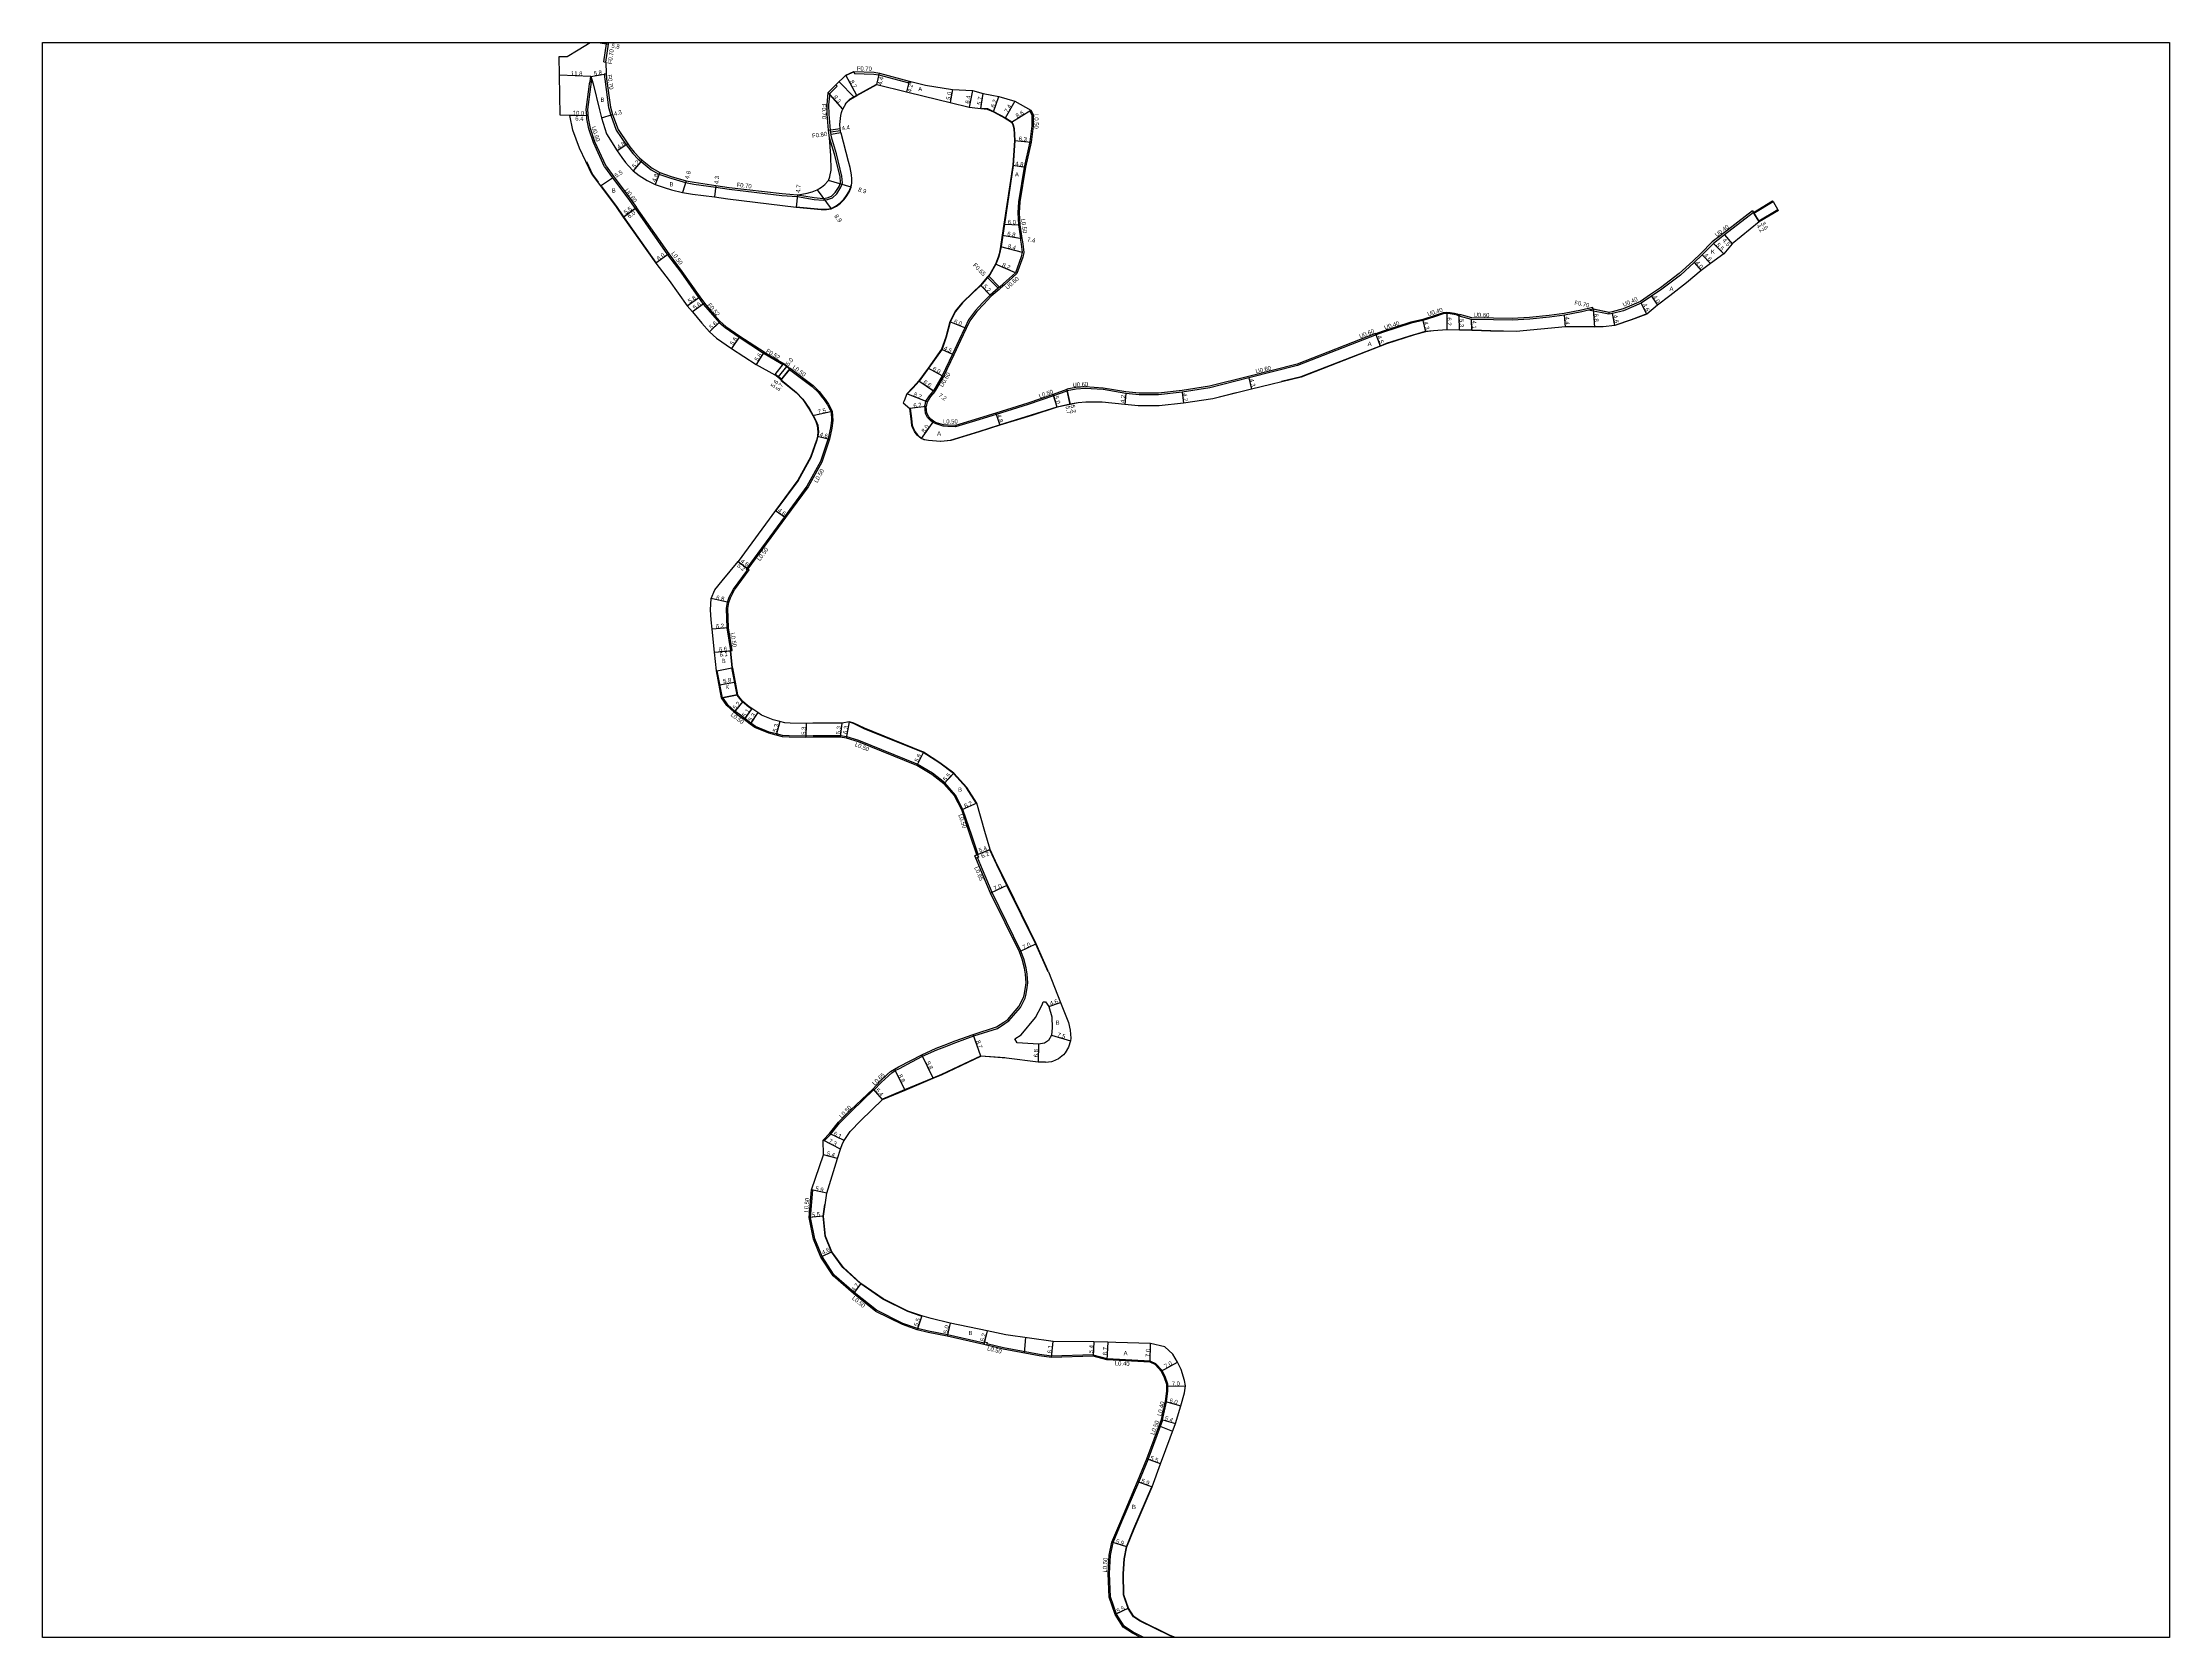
# Model space of a CAD drawing. Header units: metres. Extents: x -16000 to -12000, y -105000 to -102000.
# Drawn here: x -16000 to -15200, y -103200 to -102600 of the extents above; entities that cross this region are included whole.
import ezdxf

# ---------------------------------------------------------------- set-up
doc = ezdxf.new("R2010")
doc.units = ezdxf.units.M
doc.header["$LTSCALE"] = 2.5
for name, color, linetype in [('側溝・桝', 7, 'Continuous'), ('図郭', 7, 'Continuous'), ('幅員', 7, 'Continuous'), ('歩道・分離帯・安全施設', 7, 'Continuous'), ('舗装', 7, 'Continuous'), ('道路', 7, 'Continuous')]:
    doc.layers.add(name, color=color, linetype=linetype)
doc.styles.get("Standard").update_dxf_attribs({"font": ''})
doc.styles.get('Standard').set_extended_font_data('@MS PGothic')

msp = doc.modelspace()

# ---------------------------------------------------------------- linework, layer by layer
at = {"layer": '側溝・桝'}
for points in [[(-15788.86, -102607.31), (-15787.86, -102600.46), (-15787.8, -102600)], [(-15788.86, -102607.31), (-15788.16, -102607.41)], [(-15788.05, -102646.45), (-15792.26, -102637.33), (-15793.95, -102632.29), (-15794.63, -102628.6), (-15794.93, -102625.24), (-15793.75, -102616.72), (-15793.41, -102613.88)], [(-15788.05, -102611.81), (-15788.75, -102611.86), (-15788.52, -102613.73), (-15787.07, -102624.41), (-15786.27, -102627.31), (-15784.18, -102632.98), (-15780.45, -102638.49), (-15779.65, -102639.63), (-15777.93, -102641.7), (-15775.93, -102643.88), (-15774.87, -102644.81), (-15771.09, -102647.84), (-15768.15, -102649.53), (-15763.72, -102651.02), (-15758.11, -102652.65), (-15755.03, -102653.22), (-15746.81, -102654.45), (-15741.79, -102655.2), (-15721.92, -102657.5), (-15716.07, -102657.95)], [(-15701.58, -102615.91), (-15701.08, -102616.41)], [(-15694.79, -102610.96), (-15694.65, -102611.66), (-15687.27, -102611.86), (-15685.4, -102612.21), (-15674.21, -102615.16), (-15674.2, -102615.17)], [(-15703.26, -102635.65), (-15703.66, -102632.93), (-15704.17, -102626.95), (-15704.19, -102623.43), (-15703.78, -102619.08)], [(-15703.78, -102619.08), (-15701.33, -102616.66), (-15701.08, -102616.41)], [(-15628.27, -102625.41), (-15628.65, -102625.77), (-15627.94, -102627.16), (-15627.93, -102631.4), (-15628.65, -102637.34), (-15630.78, -102646.85), (-15632.94, -102659.89), (-15633.1, -102664.11), (-15632.87, -102668.59), (-15632.21, -102673.6)], [(-15716.07, -102657.95), (-15709.8, -102659.02), (-15706.33, -102659.32), (-15704.72, -102659.1), (-15702.88, -102658.38), (-15701.3, -102656.9), (-15699.76, -102654.44), (-15699.14, -102652.75), (-15699.33, -102650.29), (-15701.4, -102641.85), (-15703.26, -102635.65)], [(-15715.98, -102657.26), (-15709.71, -102658.33), (-15706.35, -102658.62), (-15704.9, -102658.41), (-15703.26, -102657.78), (-15701.84, -102656.45), (-15700.39, -102654.13), (-15699.85, -102652.65), (-15700.03, -102650.4), (-15702.08, -102642.04), (-15703.94, -102635.8)], [(-15699.83, -102633.22), (-15703.54, -102633.75)], [(-15699.68, -102634.01), (-15703.42, -102634.54)], [(-15788.05, -102646.45), (-15785.09, -102650.5), (-15779.36, -102658.17), (-15776.63, -102662.06)], [(-15777.12, -102662.41), (-15764.9, -102679.81)], [(-15776.71, -102662.12), (-15776.63, -102662.06)], [(-15356.89, -102663.35), (-15369.04, -102672.74), (-15372.01, -102675.03), (-15376.31, -102679.31), (-15379.27, -102682.23), (-15384.41, -102686.92), (-15391.41, -102692.25), (-15395.15, -102694.84), (-15399.01, -102697.45), (-15405.53, -102700.21), (-15409.58, -102701.28), (-15410.7, -102701.53)], [(-15356.89, -102663.35), (-15356.46, -102663.9)], [(-15764.9, -102679.81), (-15759.98, -102686.38), (-15753.24, -102695.9)], [(-15631.7, -102673.68), (-15631.54, -102674.31), (-15631.28, -102675.77), (-15630.92, -102678.95), (-15631.34, -102680.75), (-15633.5, -102686.94), (-15638.21, -102691.12)], [(-15640.1, -102691.97), (-15644.25, -102687.73)], [(-15753.26, -102695.91), (-15753.24, -102695.9), (-15752.83, -102695.61)], [(-15753.26, -102695.91), (-15751.46, -102698.39), (-15747.9, -102702.59), (-15745.44, -102705.36), (-15743.28, -102707.23), (-15737.99, -102710.88), (-15728.81, -102716.83), (-15728.56, -102716.99)], [(-15638.21, -102691.12), (-15639.7, -102692.42), (-15640.19, -102692.85), (-15643.14, -102695.42), (-15645.96, -102698.4), (-15648.63, -102701.17), (-15651.19, -102704.69), (-15652.61, -102707.58), (-15654.72, -102712.15), (-15657.19, -102717.49), (-15661.09, -102725.61), (-15664.09, -102730.79), (-15664.4, -102731.31)], [(-15640.59, -102692.4), (-15644.67, -102688.24)], [(-15467.02, -102702.56), (-15467.85, -102702.23), (-15468.96, -102701.95), (-15470.53, -102701.65), (-15471.77, -102701.52), (-15473.22, -102701.67), (-15476.52, -102702.86), (-15480.88, -102704.21), (-15482.51, -102704.58)], [(-15416.69, -102700.25), (-15416.95, -102699.69), (-15421.1, -102700.7), (-15427.65, -102701.95), (-15433.3, -102702.69), (-15440.66, -102703.5), (-15447.24, -102703.85), (-15454.28, -102703.73), (-15462.42, -102703.58), (-15466.96, -102702.37), (-15467.02, -102702.56), (-15467.15, -102702.94)], [(-15410.83, -102702.22), (-15418.53, -102700.69)], [(-15410.7, -102701.53), (-15416.91, -102700.3)], [(-15498.59, -102709.44), (-15528.15, -102720.96), (-15546.42, -102725.58), (-15561.01, -102729.27), (-15571.41, -102730.91), (-15580.31, -102731.88), (-15587.55, -102731.87)], [(-15498.37, -102709.99), (-15498.51, -102709.62), (-15498.59, -102709.44)], [(-15482.51, -102704.58), (-15485.32, -102705.21), (-15496.08, -102708.67), (-15498.51, -102709.62)], [(-15728.56, -102716.99), (-15722.18, -102720.76), (-15721.51, -102721.17)], [(-15721.31, -102720.91), (-15721.51, -102721.17)], [(-15718.96, -102722.78), (-15719.09, -102722.94)], [(-15719.09, -102722.94), (-15710.51, -102729.42)], [(-15710.51, -102729.42), (-15708.31, -102731.59), (-15706.6, -102733.66), (-15706.06, -102734.45), (-15704.81, -102736.29), (-15703.77, -102738.13), (-15703.43, -102738.85), (-15703.27, -102742.14), (-15703.61, -102744.93), (-15704.52, -102749.02), (-15707.33, -102757.66), (-15712.5, -102766.87), (-15720.94, -102778.43), (-15735.05, -102797.72)], [(-15664.89, -102730.98), (-15665.29, -102731.43), (-15666.49, -102732.85), (-15667.83, -102734.92), (-15668.18, -102736.58)], [(-15614.6, -102731.05), (-15615.08, -102731.22), (-15619.75, -102732.86), (-15629.22, -102736.15), (-15641.25, -102739.9), (-15649.05, -102742.33), (-15656.55, -102744.52), (-15659.46, -102744.5), (-15661.2, -102744.26), (-15663.94, -102743.49), (-15665.15, -102742.9), (-15666.18, -102742.11), (-15667.11, -102741.1), (-15667.87, -102739.6), (-15668.18, -102736.58)], [(-15587.55, -102731.87), (-15592.51, -102731.4), (-15601.01, -102729.97), (-15607.89, -102729.56), (-15611.31, -102729.75), (-15614.73, -102730.46)], [(-15614.71, -102730.56), (-15614.73, -102730.46)], [(-15741.14, -102828.81), (-15741.16, -102828.73), (-15742.48, -102820.19), (-15742.69, -102812.92), (-15742.39, -102810.59), (-15741.7, -102808.7), (-15740.15, -102805.64), (-15734.88, -102798.49)], [(-15735.05, -102797.72), (-15735.35, -102798.13), (-15734.88, -102798.48), (-15734.88, -102798.49)], [(-15744.43, -102846.49), (-15744.15, -102846.34)], [(-15648.1, -102905.45), (-15650.44, -102898.34), (-15653.8, -102888.48), (-15656.59, -102883.13), (-15660.63, -102878.54), (-15665.22, -102874.92), (-15670.98, -102871.52), (-15692.93, -102862.6), (-15697.47, -102861.25), (-15699.94, -102860.84), (-15710.13, -102860.85), (-15712.85, -102860.99), (-15719.19, -102860.84), (-15721.62, -102860.65), (-15723.89, -102860.08), (-15726.67, -102859.38), (-15731.8, -102857.27), (-15733.58, -102856.07), (-15735.85, -102854.31), (-15737.52, -102853.1), (-15739.58, -102851.55), (-15742.2, -102849.11), (-15744.15, -102846.34)], [(-15687.18, -102994.02), (-15684.51, -102991.24), (-15681.85, -102988.74), (-15680.6, -102987.65), (-15679.27, -102986.77), (-15677.71, -102985.91), (-15673.06, -102983.5), (-15668.96, -102981.38), (-15663.63, -102978.93), (-15660.61, -102977.81), (-15656.46, -102976.12), (-15649.72, -102973.73), (-15640.87, -102970.85), (-15638.06, -102969.04), (-15636.53, -102968.05), (-15632.21, -102962.97), (-15630.45, -102959.55), (-15630.12, -102958.56), (-15629.75, -102956.37), (-15629.38, -102953.7), (-15629.62, -102950.41), (-15630.02, -102948.09), (-15630.96, -102944.67), (-15631.99, -102941.86), (-15642.86, -102919.69), (-15646.49, -102911.05), (-15648.32, -102906.62)], [(-15648.37, -102905.56), (-15648.1, -102905.45)], [(-15706.33, -103012.86), (-15705.83, -103013.06), (-15703.63, -103010.78), (-15700.21, -103006.49), (-15695.76, -103001.98), (-15687.28, -102993.91)], [(-15687.62, -102993.55), (-15687.28, -102993.91), (-15687.18, -102994.02)], [(-15645.78, -103089.26), (-15645.78, -103089.26), (-15659.59, -103086.15), (-15666.77, -103084.74), (-15670.91, -103083.74), (-15676.41, -103081.85), (-15686.34, -103076.92), (-15694.66, -103070.24), (-15702.3, -103063.68), (-15706.77, -103056.73), (-15709.52, -103050.07), (-15711.2, -103041.96), (-15710.27, -103031.71), (-15710.77, -103031.6)], [(-15625, -103093.58), (-15638.55, -103091.09), (-15644.81, -103089.51)], [(-15604.8, -103093.7), (-15620.5, -103094.17), (-15625, -103093.58)], [(-15604.8, -103093.7), (-15604.81, -103093.8), (-15604.83, -103094.2)], [(-15578.72, -103118.13), (-15577.23, -103111.3), (-15576.71, -103107.32), (-15576.75, -103105.5), (-15576.77, -103104.73), (-15577.75, -103101.84), (-15578.86, -103099.62), (-15581.27, -103097.04), (-15583.34, -103096.05), (-15599.57, -103095.21), (-15604.78, -103093.8), (-15604.81, -103093.8)], [(-15585.71, -103200), (-15589.83, -103197.99), (-15593.19, -103195.73), (-15596.08, -103191.2), (-15598.32, -103184.74), (-15598.68, -103175.92), (-15598.31, -103169.11), (-15597.3, -103164.33), (-15593.99, -103156.38), (-15587.71, -103141.52), (-15584.17, -103133), (-15578.62, -103118.16)], [(-15579.1, -103118.02), (-15578.72, -103118.13), (-15578.62, -103118.16)]]:
    msp.add_lwpolyline(points, dxfattribs=at)
for points in [[(-15674.04, -102614.49), (-15673.36, -102614.65), (-15673.52, -102615.33), (-15674.2, -102615.17)], [(-15649.3, -102905.95), (-15648.56, -102905.64), (-15648.37, -102905.56), (-15647.99, -102906.49), (-15648.32, -102906.62), (-15648.92, -102906.87)], [(-15645.65, -103088.78), (-15644.69, -103089.02), (-15644.81, -103089.51), (-15644.93, -103089.99), (-15645.9, -103089.74), (-15645.78, -103089.26)]]:
    msp.add_lwpolyline(points, close=True, dxfattribs=at)
at = {"layer": '図郭'}
msp.add_lwpolyline([(-16000, -102600), (-15200, -102600), (-15200, -103200), (-16000, -103200)], close=True, dxfattribs=at)
at = {"layer": '幅員'}
for points in [[(-15791.05, -102600), (-15787.17, -102600.56)], [(-15793.77, -102612.77), (-15805.56, -102612.27)], [(-15793.77, -102612.77), (-15788.05, -102611.81)], [(-15693.66, -102619.89), (-15697.89, -102612.29)], [(-15686.25, -102615.81), (-15685.25, -102611.53)], [(-15674.04, -102614.49), (-15675.03, -102618.57)], [(-15699.04, -102625.06), (-15704.45, -102618.76)], [(-15657.72, -102617.7), (-15658.67, -102622.61)], [(-15650.21, -102618.09), (-15651.42, -102624.34)], [(-15647.04, -102624.77), (-15646.22, -102619.13)], [(-15642.35, -102626.11), (-15640.26, -102620.27)], [(-15634.23, -102622.02), (-15637.94, -102628.42)], [(-15795.32, -102627.61), (-15805.31, -102627.29)], [(-15795.32, -102627.61), (-15801.71, -102627.41)], [(-15789.71, -102628.35), (-15785.6, -102627.1)], [(-15635.58, -102629.94), (-15628.27, -102625.41)], [(-15779.87, -102638.09), (-15783.92, -102640.68)], [(-15704.35, -102633.01), (-15700, -102632.36)], [(-15634.43, -102636.89), (-15628.16, -102637.42)], [(-15774.42, -102644.28), (-15777.82, -102648.21)], [(-15635.03, -102646.19), (-15630.29, -102646.94)], [(-15790.19, -102653.85), (-15785.58, -102650.85)], [(-15767.86, -102648.89), (-15769.56, -102653.38)], [(-15757.94, -102651.97), (-15759.25, -102656.38)], [(-15746.71, -102653.76), (-15747.25, -102658.03)], [(-15708.62, -102655.43), (-15703.35, -102662.6)], [(-15695.86, -102654.4), (-15704.39, -102651.88)], [(-15781.55, -102665.66), (-15776.71, -102662.12)], [(-15781.55, -102665.66), (-15777.12, -102662.41)], [(-15715.98, -102657.26), (-15716.55, -102661.92)], [(-15356.46, -102663.9), (-15354.3, -102667.5)], [(-15638.37, -102668.33), (-15632.38, -102668.55)], [(-15356.3, -102664.16), (-15354.45, -102667.25)], [(-15764.49, -102679.52), (-15769.35, -102683.04)], [(-15639.64, -102676.73), (-15631.53, -102678.91)], [(-15639, -102672.48), (-15631.7, -102673.68)], [(-15639, -102672.48), (-15632.29, -102673.58)], [(-15375.81, -102679.81), (-15372.59, -102683.09)], [(-15371.55, -102675.56), (-15367.67, -102679.46)], [(-15367.35, -102672.32), (-15364.44, -102675.75)], [(-15634.01, -102686.6), (-15641.54, -102683.33)], [(-15378.79, -102682.73), (-15376.18, -102685.78)], [(-15757.54, -102698.99), (-15752.83, -102695.61)], [(-15647.15, -102691.23), (-15643.56, -102694.99)], [(-15394.76, -102695.42), (-15392.59, -102698.78)], [(-15751.05, -102698.07), (-15755.59, -102701.34)], [(-15471.77, -102701.92), (-15471.76, -102708.12)], [(-15467.07, -102708.24), (-15467.15, -102702.94)], [(-15427.15, -102706.93), (-15427.56, -102702.55)], [(-15416.16, -102707.02), (-15416.69, -102700.25)], [(-15408.55, -102706.48), (-15409.43, -102701.96)], [(-15396.55, -102702.15), (-15398.68, -102698.07)], [(-15745.08, -102704.99), (-15749.17, -102708.82)], [(-15737.7, -102710.45), (-15740.88, -102715.06)], [(-15653.15, -102707.32), (-15658.73, -102705.11)], [(-15496.74, -102714.19), (-15498.37, -102709.99)], [(-15480.77, -102704.6), (-15479.83, -102708.79)], [(-15462.36, -102708.28), (-15462.5, -102704.18)], [(-15728.53, -102716.4), (-15731.56, -102721.1)], [(-15661.82, -102715.34), (-15657.74, -102717.23)], [(-15723.22, -102725.79), (-15720.11, -102721.87)], [(-15718.78, -102722.54), (-15722.32, -102727.01)], [(-15722.32, -102727.01), (-15718.84, -102722.62)], [(-15670.36, -102727.27), (-15664.4, -102731.31)], [(-15670.36, -102727.27), (-15664.89, -102730.98)], [(-15661.62, -102725.33), (-15666.88, -102722.45)], [(-15546.27, -102726.16), (-15545.24, -102730.34)], [(-15667.27, -102735.15), (-15674.9, -102732.14)], [(-15618.37, -102737.15), (-15619.91, -102732.39)], [(-15614.71, -102730.56), (-15613.5, -102736.13)], [(-15613.5, -102736.13), (-15614.6, -102731.05)], [(-15592.59, -102732), (-15592.97, -102736.18)], [(-15571.33, -102731.5), (-15570.8, -102735.67)], [(-15710.26, -102740.33), (-15702.94, -102738.72)], [(-15667.64, -102736.93), (-15673.79, -102737.73)], [(-15664.89, -102742.47), (-15669.54, -102748.98)], [(-15641.4, -102739.42), (-15639.97, -102744)], [(-15708.51, -102748.05), (-15704.04, -102749.15)], [(-15724.25, -102776.01), (-15720.54, -102778.72)], [(-15738.31, -102795.23), (-15734.18, -102798.39)], [(-15738.31, -102795.23), (-15734.66, -102798.03)], [(-15741.9, -102810.71), (-15748.52, -102809.19)], [(-15741.98, -102820.15), (-15748.16, -102820.67)], [(-15747.22, -102829.39), (-15740.65, -102828.76)], [(-15747.22, -102829.39), (-15741.14, -102828.81)], [(-15745.35, -102841.66), (-15739.71, -102840.58)], [(-15736.58, -102847.93), (-15739.9, -102851.93)], [(-15733.19, -102850.56), (-15736.15, -102854.71)], [(-15730.94, -102852.07), (-15733.88, -102856.48)], [(-15722.72, -102855.43), (-15724.01, -102860.56)], [(-15697.59, -102861.74), (-15696.54, -102855.53)], [(-15712.79, -102856.19), (-15712.85, -102861.49)], [(-15699.4, -102856.07), (-15699.98, -102861.34)], [(-15668.65, -102866.99), (-15671.21, -102871.97)], [(-15657.28, -102874.83), (-15660.97, -102878.91)], [(-15648.59, -102886.17), (-15654.26, -102888.68)], [(-15643.57, -102903.59), (-15649.3, -102905.95)], [(-15648.56, -102905.64), (-15643.57, -102903.59)], [(-15637.1, -102917.03), (-15643.46, -102919.96)], [(-15626.29, -102939.06), (-15632.59, -102942.12)], [(-15621.44, -102962.68), (-15617.1, -102961.16)], [(-15647.02, -102981.31), (-15649.93, -102973.11)], [(-15620.55, -102973.39), (-15613.37, -102975.56)], [(-15664.95, -102989.61), (-15669.25, -102980.8)], [(-15625.35, -102976.77), (-15625.53, -102983.57)], [(-15675.6, -102994.05), (-15679.61, -102986.22)], [(-15684.01, -102997.56), (-15687.62, -102993.55)], [(-15699.88, -103016.29), (-15706.33, -103012.86)], [(-15698.51, -103013.1), (-15704, -103010.45)], [(-15701.04, -103019.76), (-15706.26, -103018.38)], [(-15705.01, -103032.89), (-15710.77, -103031.6)], [(-15706.23, -103041.54), (-15711.71, -103041.99)], [(-15703.11, -103054.88), (-15707.21, -103056.97)], [(-15692.17, -103066.86), (-15694.98, -103070.63)], [(-15669.27, -103079.02), (-15671.05, -103084.22)], [(-15658.66, -103081.74), (-15659.69, -103086.64)], [(-15644.71, -103084.68), (-15645.9, -103089.74)], [(-15620.52, -103094.67), (-15619.92, -103088.6)], [(-15604.55, -103088.81), (-15604.83, -103094.2)], [(-15599.26, -103088.92), (-15599.63, -103095.6)], [(-15583.44, -103096.45), (-15583.21, -103089.45)], [(-15579.2, -103099.85), (-15573.1, -103096.4)], [(-15577.63, -103111.23), (-15571.85, -103112.84)], [(-15577.15, -103105.51), (-15570.15, -103105.33)], [(-15579.1, -103118.02), (-15573.91, -103119.5)], [(-15579.48, -103134.73), (-15584.63, -103132.82)], [(-15588.17, -103141.32), (-15582.63, -103143.35)], [(-15592.13, -103165.89), (-15597.78, -103164.18)], [(-15591.58, -103189.02), (-15596.53, -103191.42)]]:
    msp.add_lwpolyline(points, dxfattribs=at)
at = {"layer": '歩道・分離帯・安全施設'}
for points in [[(-15698.03, -102623.08), (-15697.85, -102622.77), (-15696.17, -102621.23), (-15693.74, -102619.76), (-15686.49, -102615.77)], [(-15694.94, -102611.18), (-15697.83, -102612.43)], [(-15646.72, -102624.65), (-15644.59, -102624.86), (-15642.28, -102625.98), (-15637.86, -102628.29), (-15635.46, -102629.84), (-15634.92, -102630.95), (-15634.53, -102632.33), (-15634.28, -102636.89), (-15634.88, -102646.21), (-15638.22, -102668.36), (-15638.85, -102672.51), (-15639.49, -102676.75), (-15639.8, -102678.32), (-15640.07, -102679.49), (-15640.44, -102680.84), (-15641.4, -102683.39), (-15643.61, -102687.2), (-15647.04, -102691.34), (-15650.04, -102694.21), (-15654, -102697.98), (-15656.64, -102701.18), (-15658.59, -102705.16), (-15660.14, -102710.89), (-15661.68, -102715.41), (-15666.76, -102722.54), (-15670.25, -102727.38), (-15672.58, -102729.9), (-15674.6, -102732.04)], [(-15795.44, -102644.78), (-15793.11, -102649.68), (-15790.98, -102652.53)], [(-15789.76, -102654.18), (-15784.16, -102661.69), (-15781.43, -102665.57), (-15769.23, -102682.95), (-15769.23, -102682.95)], [(-15716.53, -102661.77), (-15707.07, -102662.72), (-15705.16, -102662.69), (-15703.39, -102662.45), (-15701.48, -102661.38), (-15700, -102660.3), (-15698.56, -102658.94), (-15697.81, -102657.95), (-15696.77, -102656.21), (-15696, -102654.36), (-15695.84, -102653.47)], [(-15533.93, -102727.45), (-15526.64, -102725.69), (-15496.79, -102714.05), (-15494.49, -102713.15), (-15484.06, -102709.8), (-15484.02, -102709.78), (-15479.86, -102708.64), (-15476.82, -102708.3), (-15471.77, -102707.97), (-15467.07, -102708.09), (-15462.36, -102708.13), (-15462.19, -102708.13), (-15455.31, -102708.37), (-15445.73, -102708.56), (-15427.16, -102706.78), (-15416.16, -102706.87), (-15413.01, -102706.84), (-15408.59, -102706.33), (-15402.36, -102704.23), (-15397.12, -102702.21)], [(-15722.23, -102726.89), (-15716.43, -102731.6), (-15713.97, -102734.16), (-15711.5, -102737.79), (-15710.13, -102740.26), (-15708.99, -102742.48), (-15708.45, -102743.97), (-15708.2, -102746.51), (-15708.36, -102748.08), (-15708.8, -102749.58), (-15710.96, -102756.06), (-15715.83, -102764.74), (-15724.13, -102776.09)], [(-15673.64, -102737.71), (-15673.17, -102741.48), (-15672.86, -102744), (-15672.76, -102744.34), (-15671.87, -102746.29), (-15670.9, -102747.6), (-15669.46, -102748.84), (-15668.33, -102749.28), (-15666.8, -102749.55), (-15662.28, -102749.93), (-15662.11, -102749.93), (-15658.43, -102749.56), (-15647.79, -102746.28), (-15640.02, -102743.86), (-15627.98, -102740.11), (-15618.41, -102737), (-15613.53, -102735.98), (-15610.48, -102735.41), (-15607.61, -102735.14), (-15601.44, -102735.2), (-15592.96, -102736.03), (-15587.88, -102736.51), (-15580.05, -102736.51), (-15570.82, -102735.52), (-15559.87, -102733.88), (-15550.98, -102731.64)], [(-15740.67, -102835.27), (-15741.27, -102829.02)], [(-15733.28, -102850.68), (-15734.33, -102849.98), (-15736.69, -102848.04), (-15738.71, -102845.47)], [(-15648.73, -102886.23), (-15652.47, -102880.36), (-15657.38, -102874.94), (-15662.56, -102871.1), (-15668.72, -102867.12), (-15690.95, -102858.12), (-15694.96, -102856.23), (-15696.11, -102855.83)], [(-15621.74, -102949.63), (-15626.42, -102939.13), (-15637.24, -102917.09), (-15641.02, -102909.38), (-15643.7, -102903.64)], [(-15683.9, -102997.35), (-15675.65, -102993.91), (-15665.01, -102989.47), (-15661.71, -102988.09), (-15647.04, -102981.15), (-15637.99, -102981.85), (-15637.41, -102981.89), (-15625.52, -102983.42), (-15622.76, -102983.51)], [(-15669.58, -103079.07), (-15674.54, -103077.37), (-15683.89, -103072.72), (-15692.26, -103066.98), (-15698.96, -103060.84), (-15703.25, -103054.95), (-15705.62, -103049.03), (-15706.38, -103041.53), (-15705.75, -103037.07)], [(-15574.23, -103200), (-15575.89, -103199.38), (-15587.41, -103193.78), (-15589.66, -103192.26), (-15591.72, -103189.09), (-15593.48, -103183.93), (-15593.54, -103176.05), (-15593.2, -103170.43), (-15592.27, -103165.85), (-15589.5, -103159.06), (-15582.77, -103143.3)]]:
    msp.add_lwpolyline(points, dxfattribs=at)
at = {"layer": '舗装'}
for points in [[(-15700.41, -102614.77), (-15694.75, -102620.55)], [(-15349.1, -102659.84), (-15347.25, -102662.93)], [(-15356.3, -102664.16), (-15354.45, -102667.25)], [(-15375.81, -102679.81), (-15372.59, -102683.09)], [(-15746.36, -102836.37), (-15740.71, -102835.29)], [(-15744.43, -102846.49), (-15738.79, -102845.41)], [(-15630.23, -103087.18), (-15630.72, -103093.04)], [(-15580, -103120.42), (-15574.95, -103122.34)]]:
    msp.add_lwpolyline(points, dxfattribs=at)
at = {"layer": '道路'}
for points in [[(-15801.71, -102627.41), (-15805.31, -102627.29), (-15805.56, -102612.27), (-15805.69, -102605.3), (-15802.61, -102605.25), (-15798.48, -102602.76), (-15793.96, -102600)], [(-15788.16, -102607.41), (-15787.17, -102600.56), (-15787.09, -102600)], [(-15788.16, -102607.41), (-15788.05, -102611.81), (-15787.82, -102613.64), (-15786.38, -102624.27), (-15785.6, -102627.1), (-15783.55, -102632.66), (-15779.87, -102638.09), (-15779.1, -102639.21), (-15777.41, -102641.24), (-15775.44, -102643.37), (-15774.42, -102644.28), (-15770.69, -102647.26), (-15767.86, -102648.89), (-15763.51, -102650.35), (-15757.94, -102651.97), (-15754.92, -102652.53), (-15746.71, -102653.76), (-15741.7, -102654.51), (-15721.86, -102656.81), (-15715.98, -102657.26), (-15714.43, -102657.07), (-15712.45, -102656.68), (-15710.58, -102656.15), (-15708.62, -102655.43), (-15706.98, -102654.37), (-15705.7, -102653.36), (-15704.58, -102652.16), (-15704.39, -102651.88), (-15703.91, -102650.55), (-15703.87, -102650.37), (-15703.39, -102647.98), (-15703.53, -102642.55), (-15703.94, -102635.8), (-15704.35, -102633.01), (-15704.87, -102626.98), (-15704.89, -102623.4), (-15704.45, -102618.76), (-15701.83, -102616.16), (-15701.58, -102615.91)], [(-15788.57, -102646.76), (-15792.82, -102637.56), (-15794.53, -102632.44), (-15795.22, -102628.68), (-15795.32, -102627.61), (-15795.54, -102625.23), (-15794.35, -102616.65), (-15794.21, -102615.46)], [(-15794.21, -102615.46), (-15794.08, -102614.69), (-15793.77, -102612.77), (-15793.41, -102613.88), (-15792.89, -102615.51), (-15790.56, -102625.32), (-15789.71, -102628.35), (-15787.84, -102634.32), (-15783.92, -102640.68), (-15782.16, -102643.19), (-15780.68, -102645.11), (-15779.6, -102646.4), (-15777.82, -102648.21), (-15775.58, -102649.96), (-15772.54, -102651.9), (-15769.56, -102653.38), (-15766.18, -102654.58), (-15763.39, -102655.38), (-15759.25, -102656.38), (-15755.55, -102657.09), (-15747.25, -102658.03), (-15742.23, -102658.78), (-15716.55, -102661.92), (-15707.08, -102662.87), (-15705.15, -102662.84), (-15703.35, -102662.6), (-15701.4, -102661.51), (-15699.91, -102660.42), (-15698.45, -102659.04), (-15697.68, -102658.04), (-15696.63, -102656.28), (-15695.86, -102654.4), (-15695.58, -102652.92), (-15695.58, -102651.27), (-15695.76, -102649.72), (-15696.27, -102647.03), (-15696.83, -102644.79), (-15699.66, -102634.11), (-15699.68, -102634.01), (-15699.83, -102633.22), (-15700, -102632.36), (-15700.07, -102630.81), (-15699.76, -102627.48), (-15699.51, -102626.38), (-15699.25, -102625.55), (-15699.04, -102625.06), (-15697.73, -102622.86), (-15696.08, -102621.35), (-15693.66, -102619.89), (-15686.25, -102615.81), (-15675.03, -102618.57), (-15668.35, -102620.21), (-15658.67, -102622.61), (-15651.42, -102624.34), (-15648.25, -102624.65)], [(-15701.58, -102615.91), (-15697.89, -102612.29), (-15694.79, -102610.96), (-15687.19, -102611.16), (-15685.25, -102611.53), (-15674.04, -102614.49), (-15673.36, -102614.65), (-15667.92, -102615.99), (-15657.72, -102617.7), (-15650.21, -102618.09)], [(-15650.21, -102618.09), (-15646.22, -102619.13), (-15642.89, -102619.78), (-15640.26, -102620.27), (-15634.23, -102622.02), (-15628.27, -102625.41), (-15627.44, -102627.04), (-15627.43, -102631.43), (-15628.16, -102637.42), (-15630.29, -102646.94), (-15632.44, -102659.94), (-15632.6, -102664.11), (-15632.38, -102668.55), (-15631.7, -102673.68), (-15632.21, -102673.6), (-15632.29, -102673.58), (-15631.87, -102675.86), (-15631.53, -102678.91), (-15631.92, -102680.58), (-15634.01, -102686.6), (-15638.61, -102690.67)], [(-15793.24, -102649.76), (-15798.01, -102639.7), (-15800.53, -102633), (-15801.71, -102627.41)], [(-15648.25, -102624.65), (-15647.04, -102624.77), (-15644.64, -102625.01), (-15642.35, -102626.11), (-15637.94, -102628.42), (-15635.58, -102629.94), (-15635.06, -102631), (-15634.68, -102632.35), (-15634.43, -102636.89), (-15635.03, -102646.19), (-15638.37, -102668.33), (-15639, -102672.48), (-15639.64, -102676.73), (-15639.95, -102678.29), (-15640.21, -102679.45), (-15640.58, -102680.79), (-15641.54, -102683.33), (-15643.74, -102687.11), (-15644.25, -102687.73), (-15644.67, -102688.24), (-15647.15, -102691.23), (-15650.12, -102694.07), (-15654.11, -102697.88), (-15656.77, -102701.1), (-15658.73, -102705.11), (-15660.29, -102710.85), (-15661.82, -102715.34), (-15666.88, -102722.45), (-15670.36, -102727.27)], [(-15788.57, -102646.76), (-15785.58, -102650.85), (-15779.85, -102658.52), (-15777.12, -102662.41), (-15776.71, -102662.12), (-15764.49, -102679.52)], [(-15793.24, -102649.76), (-15790.19, -102653.85), (-15784.28, -102661.77), (-15781.55, -102665.66), (-15769.35, -102683.04), (-15764.29, -102689.47), (-15757.54, -102698.99), (-15755.59, -102701.34), (-15752.04, -102705.6), (-15749.17, -102708.82), (-15746.47, -102711.2), (-15740.88, -102715.06), (-15731.56, -102721.1), (-15724.55, -102724.98)], [(-15356.46, -102663.9), (-15367.35, -102672.32), (-15368.61, -102673.29), (-15371.55, -102675.56), (-15375.81, -102679.81), (-15378.79, -102682.73), (-15383.96, -102687.46), (-15390.99, -102692.82), (-15394.76, -102695.42), (-15398.68, -102698.07), (-15405.3, -102700.88), (-15409.43, -102701.96), (-15410.83, -102702.22), (-15410.7, -102701.53), (-15416.69, -102700.25)], [(-15356.46, -102663.9), (-15356.3, -102664.16), (-15349.1, -102659.84)], [(-15354.3, -102667.5), (-15354.45, -102667.25), (-15347.25, -102662.93)], [(-15349.1, -102659.84), (-15347.25, -102662.93)], [(-15354.3, -102667.5), (-15364.44, -102675.75), (-15367.67, -102679.46), (-15372.59, -102683.09), (-15376.18, -102685.78)], [(-15764.49, -102679.52), (-15759.58, -102686.08), (-15752.83, -102695.61), (-15751.05, -102698.07), (-15747.51, -102702.25), (-15745.08, -102704.99), (-15742.96, -102706.82), (-15737.7, -102710.45), (-15728.53, -102716.4), (-15728.29, -102716.55)], [(-15376.18, -102685.78), (-15381.71, -102690.46), (-15387.98, -102695.34), (-15392.59, -102698.78)], [(-15638.61, -102690.67), (-15640.1, -102691.97), (-15640.59, -102692.4), (-15643.56, -102694.99), (-15646.39, -102697.98), (-15649.09, -102700.78), (-15651.7, -102704.38), (-15653.15, -102707.32), (-15655.26, -102711.9), (-15657.74, -102717.23), (-15661.62, -102725.33), (-15664.89, -102730.98), (-15664.4, -102731.31), (-15666.01, -102733.21), (-15667.27, -102735.15), (-15667.64, -102736.93)], [(-15416.69, -102700.25), (-15416.91, -102700.3), (-15418.53, -102700.69), (-15420.97, -102701.29), (-15427.56, -102702.55), (-15433.23, -102703.28), (-15440.61, -102704.1), (-15447.24, -102704.46), (-15454.29, -102704.33), (-15462.5, -102704.18), (-15467.15, -102702.94), (-15467.97, -102702.61), (-15469.04, -102702.34), (-15470.58, -102702.05), (-15471.77, -102701.92), (-15473.13, -102702.06), (-15476.39, -102703.24), (-15480.77, -102704.6), (-15485.21, -102705.59), (-15495.94, -102709.05), (-15498.37, -102709.99), (-15527.96, -102721.53), (-15546.27, -102726.16), (-15560.89, -102729.86), (-15571.33, -102731.5), (-15580.27, -102732.48), (-15587.55, -102732.47)], [(-15392.59, -102698.78), (-15396.55, -102702.15), (-15402.3, -102704.37), (-15408.55, -102706.48)], [(-15408.55, -102706.48), (-15413, -102706.99), (-15416.16, -102707.02), (-15427.15, -102706.93), (-15445.73, -102708.71), (-15455.32, -102708.52), (-15462.19, -102708.28), (-15462.36, -102708.28), (-15467.07, -102708.24), (-15471.76, -102708.12), (-15476.81, -102708.45), (-15479.83, -102708.79), (-15484.02, -102709.94), (-15494.44, -102713.29), (-15496.74, -102714.19), (-15526.59, -102725.83), (-15545.24, -102730.34), (-15559.84, -102734.03), (-15570.8, -102735.67), (-15580.04, -102736.66), (-15587.89, -102736.66), (-15592.97, -102736.18), (-15601.45, -102735.35), (-15607.6, -102735.29), (-15610.45, -102735.55), (-15613.5, -102736.13), (-15618.37, -102737.15), (-15627.93, -102740.25), (-15639.97, -102744), (-15647.74, -102746.43), (-15658.4, -102749.71), (-15662.11, -102750.08), (-15662.28, -102750.08), (-15666.82, -102749.7), (-15668.37, -102749.42), (-15669.54, -102748.98), (-15671.01, -102747.71), (-15672, -102746.37), (-15672.9, -102744.39), (-15673, -102744.03), (-15673.32, -102741.5), (-15673.79, -102737.73)], [(-15728.29, -102716.55), (-15721.91, -102720.31), (-15721.19, -102720.76)], [(-15722.32, -102727.01), (-15716.54, -102731.71), (-15714.08, -102734.26), (-15711.63, -102737.87), (-15710.26, -102740.33), (-15709.13, -102742.54), (-15708.6, -102744.01), (-15708.35, -102746.51), (-15708.51, -102748.05), (-15708.95, -102749.54), (-15711.09, -102755.99), (-15715.96, -102764.66), (-15724.25, -102776.01), (-15738.31, -102795.23)], [(-15722.2, -102726.85), (-15722.07, -102726.69), (-15724.42, -102724.83), (-15724.55, -102724.98)], [(-15722.32, -102727.01), (-15722.2, -102726.85)], [(-15721.19, -102720.76), (-15721.31, -102720.91), (-15718.96, -102722.78), (-15718.84, -102722.62)], [(-15718.84, -102722.62), (-15718.78, -102722.54), (-15710.18, -102729.04)], [(-15670.36, -102727.27), (-15672.69, -102729.8), (-15674.9, -102732.14), (-15675.95, -102734.78), (-15676.25, -102735.54), (-15673.79, -102737.73)], [(-15710.18, -102729.04), (-15707.94, -102731.25), (-15706.2, -102733.36), (-15705.65, -102734.17), (-15704.39, -102736.02), (-15703.32, -102737.9), (-15702.94, -102738.72), (-15702.77, -102742.15), (-15703.11, -102745.01), (-15704.04, -102749.15), (-15706.87, -102757.86), (-15712.08, -102767.14), (-15720.54, -102778.72), (-15734.66, -102798.03), (-15734.58, -102798.09), (-15734.18, -102798.39)], [(-15587.55, -102732.47), (-15592.59, -102732), (-15601.08, -102730.56), (-15607.89, -102730.16), (-15611.23, -102730.34), (-15614.6, -102731.05), (-15614.71, -102730.56), (-15619.91, -102732.39), (-15629.38, -102735.67), (-15641.4, -102739.42), (-15649.19, -102741.85), (-15656.62, -102744.01), (-15659.42, -102744), (-15661.1, -102743.77), (-15663.76, -102743.02), (-15664.89, -102742.47), (-15665.84, -102741.74), (-15666.69, -102740.81), (-15667.38, -102739.46), (-15667.64, -102736.93)], [(-15746.56, -102836.41), (-15747.22, -102829.39), (-15748.16, -102820.67), (-15748.48, -102817.18), (-15748.77, -102813.41), (-15748.52, -102809.19), (-15747.19, -102805.86), (-15744.34, -102802.47), (-15738.31, -102795.23)], [(-15740.52, -102835.26), (-15741.14, -102828.81), (-15740.65, -102828.76), (-15741.98, -102820.15), (-15742.18, -102812.95), (-15741.9, -102810.71), (-15741.24, -102808.9), (-15739.72, -102805.9), (-15734.18, -102798.39)], [(-15746.56, -102836.41), (-15746.36, -102836.37), (-15744.43, -102846.49), (-15744.63, -102846.52)], [(-15738.59, -102845.37), (-15738.79, -102845.41), (-15740.71, -102835.29), (-15740.52, -102835.26)], [(-15687.62, -102993.55), (-15684.96, -102990.78), (-15682.29, -102988.26), (-15681, -102987.13), (-15679.61, -102986.22), (-15678.02, -102985.33), (-15673.36, -102982.93), (-15669.25, -102980.8), (-15663.88, -102978.33), (-15660.85, -102977.2), (-15656.69, -102975.52), (-15649.93, -102973.11), (-15641.15, -102970.26), (-15638.41, -102968.49), (-15636.97, -102967.56), (-15632.75, -102962.61), (-15631.05, -102959.3), (-15630.75, -102958.41), (-15630.39, -102956.27), (-15630.04, -102953.68), (-15630.26, -102950.49), (-15630.65, -102948.23), (-15631.58, -102944.87), (-15632.59, -102942.12), (-15643.46, -102919.96), (-15647.09, -102911.3), (-15648.92, -102906.87), (-15649.3, -102905.95), (-15648.56, -102905.64), (-15650.91, -102898.5), (-15654.26, -102888.68), (-15657, -102883.42), (-15660.97, -102878.91), (-15665.5, -102875.34), (-15671.21, -102871.97), (-15693.1, -102863.07), (-15697.59, -102861.74), (-15699.98, -102861.34), (-15710.12, -102861.35), (-15712.85, -102861.49), (-15719.22, -102861.34), (-15721.7, -102861.14), (-15724.01, -102860.56), (-15726.82, -102859.85), (-15732.03, -102857.71), (-15733.88, -102856.48), (-15736.15, -102854.71), (-15737.82, -102853.51), (-15739.9, -102851.93), (-15742.58, -102849.44), (-15744.63, -102846.52)], [(-15621.6, -102949.57), (-15626.29, -102939.06), (-15637.1, -102917.03), (-15640.88, -102909.31), (-15643.57, -102903.59), (-15645.58, -102896.78), (-15648.59, -102886.17), (-15652.35, -102880.27), (-15657.28, -102874.83), (-15662.48, -102870.98), (-15668.65, -102866.99), (-15690.89, -102857.98), (-15694.9, -102856.09), (-15696.54, -102855.53), (-15699.4, -102856.07), (-15710.27, -102856.04), (-15712.79, -102856.19), (-15718.79, -102856.06), (-15720.84, -102855.9), (-15722.72, -102855.43), (-15725.23, -102854.8), (-15729.52, -102853.01), (-15730.94, -102852.07), (-15733.19, -102850.56), (-15734.24, -102849.86), (-15736.58, -102847.93), (-15738.59, -102845.37)], [(-15621.6, -102949.57), (-15617.1, -102961.16), (-15614.16, -102968.68), (-15613.46, -102971.54), (-15613.19, -102974.5), (-15613.37, -102975.56), (-15614.16, -102977.9), (-15615.34, -102980.06), (-15615.94, -102980.8), (-15617.85, -102982.33), (-15620.09, -102983.37), (-15620.51, -102983.5), (-15622.76, -102983.66), (-15625.53, -102983.57), (-15637.42, -102982.04), (-15647.02, -102981.31)], [(-15634.33, -102974.79), (-15631.97, -102973.26), (-15626.48, -102966.81), (-15624.12, -102962.21), (-15623.94, -102961.68), (-15623.65, -102960.82)], [(-15623.65, -102960.82), (-15622.71, -102960.94), (-15621.44, -102962.68), (-15620.37, -102966.58), (-15620.25, -102970.72), (-15620.55, -102973.39), (-15621.61, -102975.45), (-15623.18, -102976.37), (-15625.35, -102976.77), (-15633.37, -102976.32), (-15634.33, -102974.79)], [(-15573.8, -103200), (-15575.83, -103199.24), (-15587.33, -103193.65), (-15589.56, -103192.15), (-15591.58, -103189.02), (-15593.33, -103183.91), (-15593.39, -103176.05), (-15593.05, -103170.45), (-15592.13, -103165.89), (-15589.36, -103159.12), (-15582.63, -103143.35), (-15579.48, -103134.73), (-15573.91, -103119.5), (-15571.85, -103112.84), (-15570.47, -103107.98), (-15570.15, -103105.33), (-15570.42, -103103.28), (-15571.69, -103099.15), (-15573.1, -103096.4), (-15574.92, -103093.37), (-15577.93, -103090.64), (-15583.21, -103089.45), (-15596.3, -103089.01), (-15599.26, -103088.92), (-15604.55, -103088.81), (-15619.92, -103088.6), (-15637.72, -103086.16), (-15644.71, -103084.68), (-15658.66, -103081.74), (-15665.72, -103079.96), (-15669.27, -103079.02), (-15674.48, -103077.23), (-15683.82, -103072.59), (-15692.17, -103066.86), (-15698.85, -103060.74), (-15703.11, -103054.88), (-15705.48, -103048.99), (-15706.23, -103041.54), (-15705.01, -103032.89), (-15701.04, -103019.76), (-15699.88, -103016.29), (-15699.05, -103014.15), (-15698.51, -103013.1), (-15696.27, -103009.61), (-15692.24, -103005.53), (-15684.01, -102997.56), (-15675.6, -102994.05), (-15664.95, -102989.61), (-15661.65, -102988.23), (-15647.02, -102981.31)], [(-15625.09, -103094.07), (-15638.66, -103091.58), (-15645.9, -103089.74), (-15659.69, -103086.64), (-15666.88, -103085.23), (-15671.05, -103084.22), (-15676.6, -103082.32), (-15686.61, -103077.34), (-15694.98, -103070.63), (-15702.68, -103064.01), (-15707.21, -103056.97), (-15710, -103050.22), (-15711.71, -103041.99), (-15710.77, -103031.6), (-15706.26, -103018.38), (-15706.33, -103012.86), (-15704, -103010.45), (-15700.58, -103006.16), (-15696.11, -103001.62), (-15687.62, -102993.55)], [(-15579.1, -103118.02), (-15577.63, -103111.23), (-15577.11, -103107.3), (-15577.15, -103105.51), (-15577.17, -103104.8), (-15578.12, -103101.99), (-15579.2, -103099.85), (-15581.51, -103097.37), (-15583.44, -103096.45), (-15599.63, -103095.6), (-15604.83, -103094.2), (-15620.52, -103094.67), (-15625.09, -103094.07)], [(-15586.85, -103200), (-15590.08, -103198.43), (-15593.56, -103196.09), (-15596.53, -103191.42), (-15598.82, -103184.84), (-15599.18, -103175.92), (-15598.81, -103169.05), (-15597.78, -103164.18), (-15594.46, -103156.19), (-15588.17, -103141.32), (-15584.63, -103132.82), (-15579.1, -103118.02)]]:
    msp.add_lwpolyline(points, dxfattribs=at)
for points in [[(-15356.46, -102663.9), (-15349.25, -102659.58), (-15349.1, -102659.84), (-15356.3, -102664.16)], [(-15356.3, -102664.16), (-15349.1, -102659.84), (-15347.25, -102662.93), (-15354.45, -102667.25)], [(-15347.25, -102662.93), (-15347.09, -102663.19), (-15354.3, -102667.5), (-15354.45, -102667.25)], [(-15724.55, -102724.98), (-15724.42, -102724.83), (-15722.07, -102726.69), (-15722.2, -102726.85)], [(-15722.07, -102726.69), (-15724.42, -102724.83), (-15721.31, -102720.91), (-15718.96, -102722.78), (-15719.09, -102722.94)], [(-15718.84, -102722.62), (-15718.96, -102722.78), (-15721.31, -102720.91), (-15721.19, -102720.76)], [(-15744.63, -102846.52), (-15746.56, -102836.41), (-15746.36, -102836.37), (-15744.43, -102846.49)], [(-15746.36, -102836.37), (-15740.71, -102835.29), (-15738.79, -102845.41), (-15744.43, -102846.49)], [(-15738.79, -102845.41), (-15740.71, -102835.29), (-15740.52, -102835.26), (-15738.59, -102845.37)]]:
    msp.add_lwpolyline(points, close=True, dxfattribs=at)

# ---------------------------------------------------------------- texts
at = {"layer": '側溝・桝'}
for s, rotation, p in [('F0.70', 81.74488, (-15785.88, -102608.22)), ('F0.70', 277.71393, (-15787.55, -102612.16)), ('F0.70', 358.43473, (-15693.73, -102610.52)), ('F0.70', 270.3524, (-15706.85, -102623.13)), ('U0.60', 288.45537, (-15793.58, -102631.82)), ('L0.50', 270.19125, (-15626.98, -102626.92)), ('F0.80', 8.07468, (-15710.43, -102635.89)), ('U0.60', 306.77222, (-15781.12, -102655.67)), ('F0.70', 353.39657, (-15739, -102654.25)), ('L0.50', 277.53628, (-15631.92, -102666.36)), ('U0.40', 37.69616, (-15370.2, -102673.23)), ('L0.50', 306.79737, (-15763.63, -102679.34)), ('F0.65', 314.41356, (-15650.16, -102683.92)), ('U0.60', 41.58362, (-15637.01, -102693)), ('U0.40', 22.96815, (-15405.26, -102699.43)), ('F0.52', 310.24256, (-15750.02, -102698.84)), ('U0.40', 17.25618, (-15478.83, -102702.96)), ('U0.60', 358.99086, (-15461.7, -102703.25)), ('F0.70', 348.75157, (-15423.92, -102698.58)), ('U0.60', 21.30258, (-15504.4, -102711.32)), ('U0.40', 17.84827, (-15495.08, -102708.04)), ('F0.52', 329.45601, (-15728.06, -102716.48)), ('L0.50', 322.89603, (-15718.09, -102722.49)), ('U0.60', 59.62644, (-15661.39, -102729.77)), ('U0.60', 3.16489, (-15612.53, -102729.6)), ('U0.60', 14.19375, (-15543.51, -102724.54)), ('L0.50', 19.12481, (-15624.94, -102733.8)), ('L0.50', 359.73056, (-15661.3, -102743.31)), ('L0.50', 60.68917, (-15708.62, -102765.79)), ('L0.50', 53.82459, (-15730.18, -102795.18)), ('L0.50', 278.81338, (-15741.25, -102822.08)), ('L0.50', 322.87616, (-15741.34, -102853.19)), ('L0.50', 337.87989, (-15694.62, -102864.65)), ('L0.50', 288.8334, (-15655.58, -102890.55)), ('L0.65', 292.79181, (-15649.61, -102910.39)), ('L0.65', 43.30828, (-15687.05, -102992.44)), ('L0.50', 45.4068, (-15699.43, -103004.78)), ('L0.50', 84.82241, (-15712.03, -103040.19)), ('L0.50', 321.25494, (-15695.7, -103072.65)), ('L0.50', 345.80043, (-15644.81, -103091.89)), ('L0.40', 357.01502, (-15596.7, -103097.6)), ('L0.40', 77.75273, (-15579.15, -103116.81)), ('L0.50', 69.50657, (-15581.86, -103123.95)), ('L0.50', 86.92428, (-15599.68, -103175.54))]:
    msp.add_text(s, height=1.6, rotation=rotation, dxfattribs=at).set_placement(p)
at = {"layer": '幅員'}
for s, rotation, p in [('5.8', 351.73806, (-15786.1, -102601.94)), ('11.8', 357.55117, (-15801.26, -102612.35)), ('5.8', 9.53326, (-15792.51, -102612.46)), ('8.7', 299.09892, (-15696.47, -102614.65)), ('4.4', 76.82576, (-15684.35, -102616.11)), ('4.2', 76.33519, (-15673.29, -102618.81)), ('8.3', 310.6344, (-15702.71, -102620.63)), ('5.0', 78.95018, (-15658.6, -102621.7)), ('6.4', 79.07336, (-15651.47, -102623.09)), ('5.7', 81.74597, (-15646.96, -102623.52)), ('6.2', 70.30554, (-15641.94, -102624.67)), ('7.4', 59.92465, (-15636.97, -102626.55)), ('10.0', 358.17139, (-15800.58, -102627.25)), ('6.4', 358.17139, (-15799.65, -102629.37)), ('4.3', 16.89141, (-15784.84, -102627.7)), ('4.4', 8.47477, (-15699.29, -102633.06)), ('8.6', 31.77692, (-15633.34, -102628.43)), ('4.8', 32.57603, (-15783.3, -102640.16)), ('6.3', 355.12844, (-15632.88, -102636.92)), ('5.2', 49.11778, (-15777.24, -102647.39)), ('4.8', 350.94258, (-15634.22, -102646.22)), ('5.5', 33.01823, (-15784.18, -102650.9)), ('4.8', 69.21525, (-15769.37, -102652.6)), ('4.6', 73.45351, (-15756.98, -102651.52)), ('4.3', 82.77567, (-15745.85, -102653.32)), ('4.7', 83.05575, (-15715.1, -102656.61)), ('8.9', 343.54303, (-15693.35, -102655.98)), ('5.5', 36.1852, (-15780.64, -102664.72)), ('6.0', 36.1852, (-15779.28, -102666.22)), ('8.9', 306.32702, (-15702.3, -102665.37)), ('6.8', 350.68799, (-15637.21, -102672.68)), ('6.0', 357.96067, (-15636.97, -102668.28)), ('4.2', 300.94088, (-15355.34, -102668.93)), ('3.6', 300.94088, (-15353.71, -102668.01)), ('6.0', 35.89077, (-15768.27, -102682.14)), ('8.4', 344.94073, (-15637.1, -102677.31)), ('7.4', 350.68799, (-15629.75, -102674.81)), ('4.6', 314.55237, (-15375.25, -102680.24)), ('5.5', 314.83812, (-15370.66, -102676.31)), ('4.5', 310.26489, (-15368.25, -102674.5)), ('8.2', 336.50682, (-15639.2, -102684.23)), ('4.0', 310.59917, (-15378.45, -102682.97)), ('5.8', 35.71205, (-15756.55, -102698.15)), ('5.2', 313.77326, (-15646.39, -102691.89)), ('4.0', 302.85299, (-15394.46, -102695.7)), ('5.6', 35.72829, (-15754.68, -102700.56)), ('6.2', 270.05268, (-15471.67, -102703.42)), ('4.4', 275.28342, (-15427.4, -102703.14)), ('6.8', 274.50639, (-15416.45, -102702.03)), ('4.6', 280.9987, (-15409.2, -102702.63)), ('4.6', 297.57004, (-15398.26, -102698.64)), ('5.6', 43.09251, (-15748.36, -102707.92)), ('5.6', 55.41534, (-15740.28, -102714.01)), ('6.0', 338.40153, (-15657.39, -102705.53)), ('4.5', 291.29862, (-15498.04, -102710.56)), ('4.3', 282.67332, (-15480.55, -102705.11)), ('5.3', 270.85658, (-15467.03, -102703.99)), ('4.1', 271.90225, (-15462.38, -102704.63)), ('5.6', 57.22789, (-15731, -102720.04)), ('5.0', 51.53812, (-15719.39, -102721.8)), ('4.5', 335.14847, (-15661.19, -102715.52)), ('5.6', 51.5381, (-15725.03, -102730.09)), ('6.6', 325.88085, (-15668.89, -102728.14)), ('6.0', 331.23858, (-15665.43, -102723.18)), ('4.3', 283.8755, (-15546.04, -102726.67)), ('5.7', 51.5381, (-15723.16, -102731.29)), ('8.2', 338.47913, (-15672.53, -102732.97)), ('6.2', 7.41093, (-15672.32, -102737.44)), ('7.2', 325.88085, (-15663.19, -102733.1)), ('5.0', 287.97393, (-15619.54, -102733.22)), ('4.2', 84.79962, (-15593.03, -102735.67)), ('4.2', 277.19612, (-15571.16, -102731.99)), ('7.5', 12.37518, (-15708.19, -102739.77)), ('8.0', 54.43294, (-15668.23, -102746.96)), ('4.8', 287.31439, (-15641.07, -102740.15)), ('5.7', 282.28131, (-15615.24, -102736.89)), ('5.2', 282.28131, (-15613.35, -102736.48)), ('4.6', 346.24572, (-15707.81, -102748.12)), ('4.6', 323.83421, (-15723.63, -102776.34)), ('5.2', 322.53469, (-15738.91, -102797.07)), ('4.6', 322.53469, (-15737.62, -102795.42)), ('6.8', 347.06435, (-15746.75, -102809.49)), ('6.2', 4.84534, (-15746.67, -102820.44)), ('6.6', 5.42744, (-15745.53, -102829.13)), ('6.1', 5.42744, (-15745.28, -102831.08)), ('5.8', 10.77812, (-15743.84, -102841.12)), ('5.2', 50.26048, (-15739.34, -102851.1)), ('5.1', 54.52605, (-15735.68, -102853.88)), ('5.3', 56.31518, (-15733.38, -102855.55)), ('5.3', 75.87547, (-15723.86, -102859.52)), ('5.3', 89.38529, (-15712.93, -102860.44)), ('5.3', 83.74998, (-15699.96, -102860.29)), ('6.3', 80.44759, (-15697.43, -102860.19)), ('5.6', 62.85275, (-15670.75, -102870.86)), ('5.5', 47.84643, (-15660.27, -102877.99)), ('6.2', 23.87059, (-15652.93, -102887.98)), ('5.4', 22.37209, (-15647.47, -102904.76)), ('6.2', 22.37209, (-15646.58, -102906.9)), ('7.0', 24.76851, (-15641.77, -102919.07)), ('7.0', 25.88087, (-15630.92, -102941.2)), ('4.6', 19.32327, (-15620.81, -102962.35)), ('8.7', 289.58723, (-15648.92, -102975.67)), ('7.5', 343.15387, (-15618.46, -102973.92)), ('9.8', 295.98976, (-15667.71, -102983.72)), ('6.8', 88.45298, (-15625.58, -102981.77)), ('8.8', 297.13836, (-15678.24, -102988.66)), ('5.4', 312.06239, (-15686.81, -102994.3)), ('7.3', 332.04393, (-15704.47, -103013.74)), ('6.1', 334.25697, (-15702.65, -103010.99)), ('5.4', 345.20667, (-15705.17, -103018.57)), ('5.9', 347.37191, (-15709.43, -103031.8)), ('5.5', 4.71, (-15710.57, -103041.79)), ('4.6', 27.01048, (-15706.39, -103056.04)), ('4.7', 53.20502, (-15694.61, -103069.97)), ('5.5', 71.02817, (-15670.77, -103083.1)), ('5.0', 78.09596, (-15659.61, -103085.73)), ('5.2', 76.79538, (-15645.77, -103088.75)), ('6.1', 84.33673, (-15620.48, -103093.21)), ('5.4', 87.00494, (-15604.87, -103093.1)), ('6.7', 86.77117, (-15599.64, -103093.85)), ('7.0', 88.07984, (-15583.48, -103094.55)), ('7.0', 29.49566, (-15577.59, -103098.83)), ('7.0', 1.4746, (-15575.26, -103105.36)), ('6.0', 344.38927, (-15576.25, -103111.51)), ('5.4', 344.12095, (-15578.02, -103118.23)), ('5.5', 339.66326, (-15583.52, -103133.12)), ('5.9', 339.9214, (-15586.87, -103141.69)), ('5.9', 343.16551, (-15596.46, -103164.48)), ('5.5', 25.88072, (-15595.54, -103190.83))]:
    msp.add_text(s, height=1.6, rotation=rotation, dxfattribs=at).set_placement(p)
at = {"layer": '舗装'}
for s, p in [('B', (-15790.13, -102622.33)), ('A', (-15670.62, -102618.29)), ('B', (-15785.88, -102656.44)), ('B', (-15764.16, -102654.1)), ('A', (-15634.26, -102650.39)), ('K', (-15372.45, -102679.46)), ('A', (-15388.04, -102693.43)), ('A', (-15501.58, -102714.12)), ('A', (-15663.52, -102747.85)), ('B', (-15744.52, -102833.44)), ('K', (-15743.14, -102843.22)), ('B', (-15655.66, -102881.86)), ('B', (-15618.96, -102969.52)), ('B', (-15651.72, -103086.27)), ('A', (-15593.39, -103093.83)), ('B', (-15590.22, -103151.7))]:
    msp.add_text(s, height=1.6, dxfattribs=at).set_placement(p)

doc.saveas('drawing.dxf')
